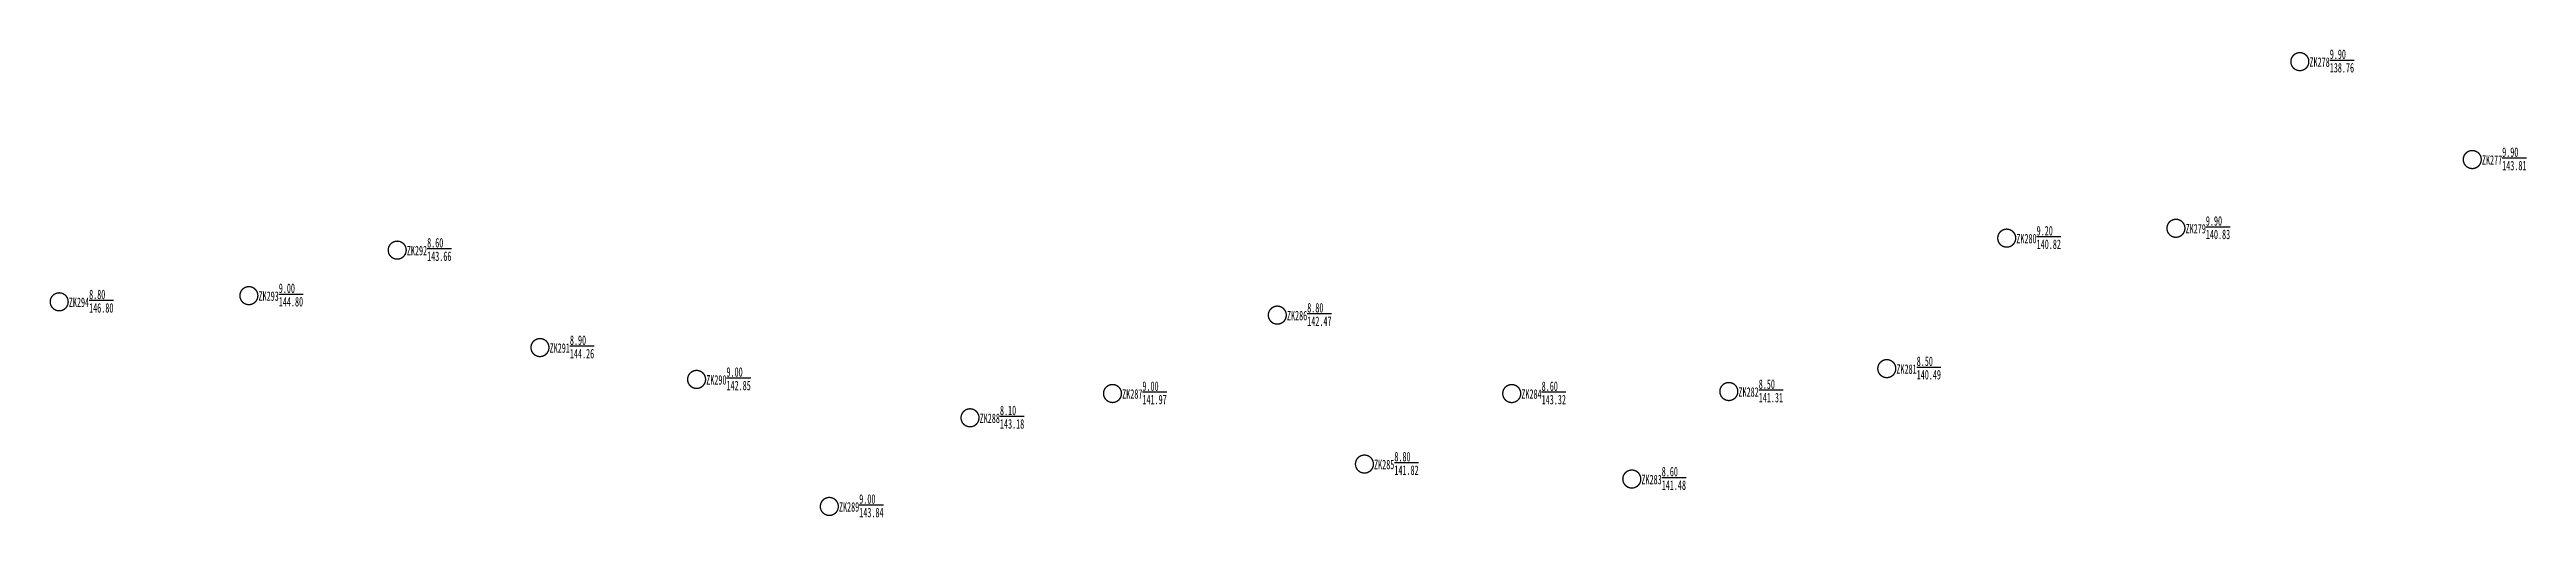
# Model space of a CAD drawing. Header units: millimetres. Extents: x 0 to 2711117, y 0 to 567555.
# Drawn here: x 2709120 to 2709672, y 562815 to 562919 of the extents above; entities that cross this region are included whole.
import ezdxf

# ---------------------------------------------------------------- set-up
doc = ezdxf.new("R2010")
doc.units = ezdxf.units.MM
doc.layers.add('勘察点方案', color=7, linetype='Continuous')
doc.styles.add('勘察孔', font='', dxfattribs={"width": 0.7, "height": 1.75})
doc.styles.get('勘察孔').set_extended_font_data('SimSun')

# ---------------------------------------------------------------- blocks, each defined once
blk = doc.blocks.new('孔_ZK277', base_point=(2.15, 2.15))
blk.add_line((8.81, 2.5), (14.21, 2.5))
at = {"color": 7, "const_width": 0.3}
blk.add_lwpolyline([(2.15, 0.15, 1), (2.15, 4.15, 1), (2.15, 0.15, 1)], format="xyb", dxfattribs=at)
at = {"style": '勘察孔', "width": 0.6}
for s, p in [('ZK277', (4.3, 1)), ('9.90', (8.81, 2.75)), ('143.81', (8.81, -0.25))]:
    blk.add_text(s, height=2.1, dxfattribs=at).set_placement(p)
blk = doc.blocks.new('孔_ZK278', base_point=(2.15, 2.15))
blk.add_line((8.81, 2.5), (14.21, 2.5))
at = {"color": 7, "const_width": 0.3}
blk.add_lwpolyline([(2.15, 0.15, 1), (2.15, 4.15, 1), (2.15, 0.15, 1)], format="xyb", dxfattribs=at)
at = {"style": '勘察孔', "width": 0.6}
for s, p in [('ZK278', (4.3, 1)), ('9.90', (8.81, 2.75)), ('138.76', (8.81, -0.25))]:
    blk.add_text(s, height=2.1, dxfattribs=at).set_placement(p)
blk = doc.blocks.new('孔_ZK279', base_point=(2.15, 2.15))
blk.add_line((8.81, 2.5), (14.21, 2.5))
at = {"color": 7, "const_width": 0.3}
blk.add_lwpolyline([(2.15, 0.15, 1), (2.15, 4.15, 1), (2.15, 0.15, 1)], format="xyb", dxfattribs=at)
at = {"style": '勘察孔', "width": 0.6}
for s, p in [('ZK279', (4.3, 1)), ('9.90', (8.81, 2.75)), ('140.83', (8.81, -0.25))]:
    blk.add_text(s, height=2.1, dxfattribs=at).set_placement(p)
blk = doc.blocks.new('孔_ZK280', base_point=(2.15, 2.15))
blk.add_line((8.81, 2.5), (14.21, 2.5))
at = {"color": 7, "const_width": 0.3}
blk.add_lwpolyline([(2.15, 0.15, 1), (2.15, 4.15, 1), (2.15, 0.15, 1)], format="xyb", dxfattribs=at)
at = {"style": '勘察孔', "width": 0.6}
for s, p in [('ZK280', (4.3, 1)), ('9.20', (8.81, 2.75)), ('140.82', (8.81, -0.25))]:
    blk.add_text(s, height=2.1, dxfattribs=at).set_placement(p)
blk = doc.blocks.new('孔_ZK281', base_point=(2.15, 2.15))
blk.add_line((8.81, 2.5), (14.21, 2.5))
at = {"color": 7, "const_width": 0.3}
blk.add_lwpolyline([(2.15, 0.15, 1), (2.15, 4.15, 1), (2.15, 0.15, 1)], format="xyb", dxfattribs=at)
at = {"style": '勘察孔', "width": 0.6}
for s, p in [('ZK281', (4.3, 1)), ('8.50', (8.81, 2.75)), ('140.49', (8.81, -0.25))]:
    blk.add_text(s, height=2.1, dxfattribs=at).set_placement(p)
blk = doc.blocks.new('孔_ZK282', base_point=(2.15, 2.15))
blk.add_line((8.81, 2.5), (14.21, 2.5))
at = {"color": 7, "const_width": 0.3}
blk.add_lwpolyline([(2.15, 0.15, 1), (2.15, 4.15, 1), (2.15, 0.15, 1)], format="xyb", dxfattribs=at)
at = {"style": '勘察孔', "width": 0.6}
for s, p in [('ZK282', (4.3, 1)), ('8.50', (8.81, 2.75)), ('141.31', (8.81, -0.25))]:
    blk.add_text(s, height=2.1, dxfattribs=at).set_placement(p)
blk = doc.blocks.new('孔_ZK283', base_point=(2.15, 2.15))
blk.add_line((8.81, 2.5), (14.21, 2.5))
at = {"color": 7, "const_width": 0.3}
blk.add_lwpolyline([(2.15, 0.15, 1), (2.15, 4.15, 1), (2.15, 0.15, 1)], format="xyb", dxfattribs=at)
at = {"style": '勘察孔', "width": 0.6}
for s, p in [('ZK283', (4.3, 1)), ('8.60', (8.81, 2.75)), ('141.48', (8.81, -0.25))]:
    blk.add_text(s, height=2.1, dxfattribs=at).set_placement(p)
blk = doc.blocks.new('孔_ZK284', base_point=(2.15, 2.15))
blk.add_line((8.81, 2.5), (14.21, 2.5))
at = {"color": 7, "const_width": 0.3}
blk.add_lwpolyline([(2.15, 0.15, 1), (2.15, 4.15, 1), (2.15, 0.15, 1)], format="xyb", dxfattribs=at)
at = {"style": '勘察孔', "width": 0.6}
for s, p in [('ZK284', (4.3, 1)), ('8.60', (8.81, 2.75)), ('143.32', (8.81, -0.25))]:
    blk.add_text(s, height=2.1, dxfattribs=at).set_placement(p)
blk = doc.blocks.new('孔_ZK285', base_point=(2.15, 2.15))
blk.add_line((8.81, 2.5), (14.21, 2.5))
at = {"color": 7, "const_width": 0.3}
blk.add_lwpolyline([(2.15, 0.15, 1), (2.15, 4.15, 1), (2.15, 0.15, 1)], format="xyb", dxfattribs=at)
at = {"style": '勘察孔', "width": 0.6}
for s, p in [('ZK285', (4.3, 1)), ('8.80', (8.81, 2.75)), ('141.82', (8.81, -0.25))]:
    blk.add_text(s, height=2.1, dxfattribs=at).set_placement(p)
blk = doc.blocks.new('孔_ZK286', base_point=(2.15, 2.15))
blk.add_line((8.81, 2.5), (14.21, 2.5))
at = {"color": 7, "const_width": 0.3}
blk.add_lwpolyline([(2.15, 0.15, 1), (2.15, 4.15, 1), (2.15, 0.15, 1)], format="xyb", dxfattribs=at)
at = {"style": '勘察孔', "width": 0.6}
for s, p in [('ZK286', (4.3, 1)), ('8.80', (8.81, 2.75)), ('142.47', (8.81, -0.25))]:
    blk.add_text(s, height=2.1, dxfattribs=at).set_placement(p)
blk = doc.blocks.new('孔_ZK287', base_point=(2.15, 2.15))
blk.add_line((8.81, 2.5), (14.21, 2.5))
at = {"color": 7, "const_width": 0.3}
blk.add_lwpolyline([(2.15, 0.15, 1), (2.15, 4.15, 1), (2.15, 0.15, 1)], format="xyb", dxfattribs=at)
at = {"style": '勘察孔', "width": 0.6}
for s, p in [('ZK287', (4.3, 1)), ('9.00', (8.81, 2.75)), ('141.97', (8.81, -0.25))]:
    blk.add_text(s, height=2.1, dxfattribs=at).set_placement(p)
blk = doc.blocks.new('孔_ZK288', base_point=(2.15, 2.15))
blk.add_line((8.81, 2.5), (14.21, 2.5))
at = {"color": 7, "const_width": 0.3}
blk.add_lwpolyline([(2.15, 0.15, 1), (2.15, 4.15, 1), (2.15, 0.15, 1)], format="xyb", dxfattribs=at)
at = {"style": '勘察孔', "width": 0.6}
for s, p in [('ZK288', (4.3, 1)), ('8.10', (8.81, 2.75)), ('143.18', (8.81, -0.25))]:
    blk.add_text(s, height=2.1, dxfattribs=at).set_placement(p)
blk = doc.blocks.new('孔_ZK289', base_point=(2.15, 2.15))
blk.add_line((8.81, 2.5), (14.21, 2.5))
at = {"color": 7, "const_width": 0.3}
blk.add_lwpolyline([(2.15, 0.15, 1), (2.15, 4.15, 1), (2.15, 0.15, 1)], format="xyb", dxfattribs=at)
at = {"style": '勘察孔', "width": 0.6}
for s, p in [('ZK289', (4.3, 1)), ('9.00', (8.81, 2.75)), ('143.84', (8.81, -0.25))]:
    blk.add_text(s, height=2.1, dxfattribs=at).set_placement(p)
blk = doc.blocks.new('孔_ZK290', base_point=(2.15, 2.15))
blk.add_line((8.81, 2.5), (14.21, 2.5))
at = {"color": 7, "const_width": 0.3}
blk.add_lwpolyline([(2.15, 0.15, 1), (2.15, 4.15, 1), (2.15, 0.15, 1)], format="xyb", dxfattribs=at)
at = {"style": '勘察孔', "width": 0.6}
for s, p in [('ZK290', (4.3, 1)), ('9.00', (8.81, 2.75)), ('142.85', (8.81, -0.25))]:
    blk.add_text(s, height=2.1, dxfattribs=at).set_placement(p)
blk = doc.blocks.new('孔_ZK291', base_point=(2.15, 2.15))
blk.add_line((8.81, 2.5), (14.21, 2.5))
at = {"color": 7, "const_width": 0.3}
blk.add_lwpolyline([(2.15, 0.15, 1), (2.15, 4.15, 1), (2.15, 0.15, 1)], format="xyb", dxfattribs=at)
at = {"style": '勘察孔', "width": 0.6}
for s, p in [('ZK291', (4.3, 1)), ('8.90', (8.81, 2.75)), ('144.26', (8.81, -0.25))]:
    blk.add_text(s, height=2.1, dxfattribs=at).set_placement(p)
blk = doc.blocks.new('孔_ZK292', base_point=(2.15, 2.15))
blk.add_line((8.81, 2.5), (14.21, 2.5))
at = {"color": 7, "const_width": 0.3}
blk.add_lwpolyline([(2.15, 0.15, 1), (2.15, 4.15, 1), (2.15, 0.15, 1)], format="xyb", dxfattribs=at)
at = {"style": '勘察孔', "width": 0.6}
for s, p in [('ZK292', (4.3, 1)), ('8.60', (8.81, 2.75)), ('143.66', (8.81, -0.25))]:
    blk.add_text(s, height=2.1, dxfattribs=at).set_placement(p)
blk = doc.blocks.new('孔_ZK293', base_point=(2.15, 2.15))
blk.add_line((8.81, 2.5), (14.21, 2.5))
at = {"color": 7, "const_width": 0.3}
blk.add_lwpolyline([(2.15, 0.15, 1), (2.15, 4.15, 1), (2.15, 0.15, 1)], format="xyb", dxfattribs=at)
at = {"style": '勘察孔', "width": 0.6}
for s, p in [('ZK293', (4.3, 1)), ('9.00', (8.81, 2.75)), ('144.80', (8.81, -0.25))]:
    blk.add_text(s, height=2.1, dxfattribs=at).set_placement(p)
blk = doc.blocks.new('孔_ZK294', base_point=(2.15, 2.15))
blk.add_line((8.81, 2.5), (14.21, 2.5))
at = {"color": 7, "const_width": 0.3}
blk.add_lwpolyline([(2.15, 0.15, 1), (2.15, 4.15, 1), (2.15, 0.15, 1)], format="xyb", dxfattribs=at)
at = {"style": '勘察孔', "width": 0.6}
for s, p in [('ZK294', (4.3, 1)), ('8.80', (8.81, 2.75)), ('146.80', (8.81, -0.25))]:
    blk.add_text(s, height=2.1, dxfattribs=at).set_placement(p)

msp = doc.modelspace()

# ---------------------------------------------------------------- block references
at = {"layer": '勘察点方案'}
for name, p in [('孔_ZK278', (2709621.11, 562916.48)), ('孔_ZK277', (2709659.48, 562894.72)), ('孔_ZK279', (2709593.54, 562879.44)), ('孔_ZK292', (2709197.71, 562874.58)), ('孔_ZK280', (2709555.88, 562877.25)), ('孔_ZK294', (2709122.49, 562863.1)), ('孔_ZK293', (2709164.7, 562864.47)), ('孔_ZK286', (2709393.56, 562860.14)), ('孔_ZK291', (2709229.48, 562852.93)), ('孔_ZK290', (2709264.33, 562845.85)), ('孔_ZK281', (2709529.19, 562848.25)), ('孔_ZK287', (2709356.89, 562842.72)), ('孔_ZK284', (2709445.73, 562842.71)), ('孔_ZK282', (2709494.04, 562843.16)), ('孔_ZK288', (2709325.18, 562837.32)), ('孔_ZK285', (2709412.95, 562827.04)), ('孔_ZK283', (2709472.45, 562823.71)), ('孔_ZK289', (2709293.87, 562817.62))]:
    msp.add_blockref(name, p, dxfattribs=at)

doc.saveas('drawing.dxf')
